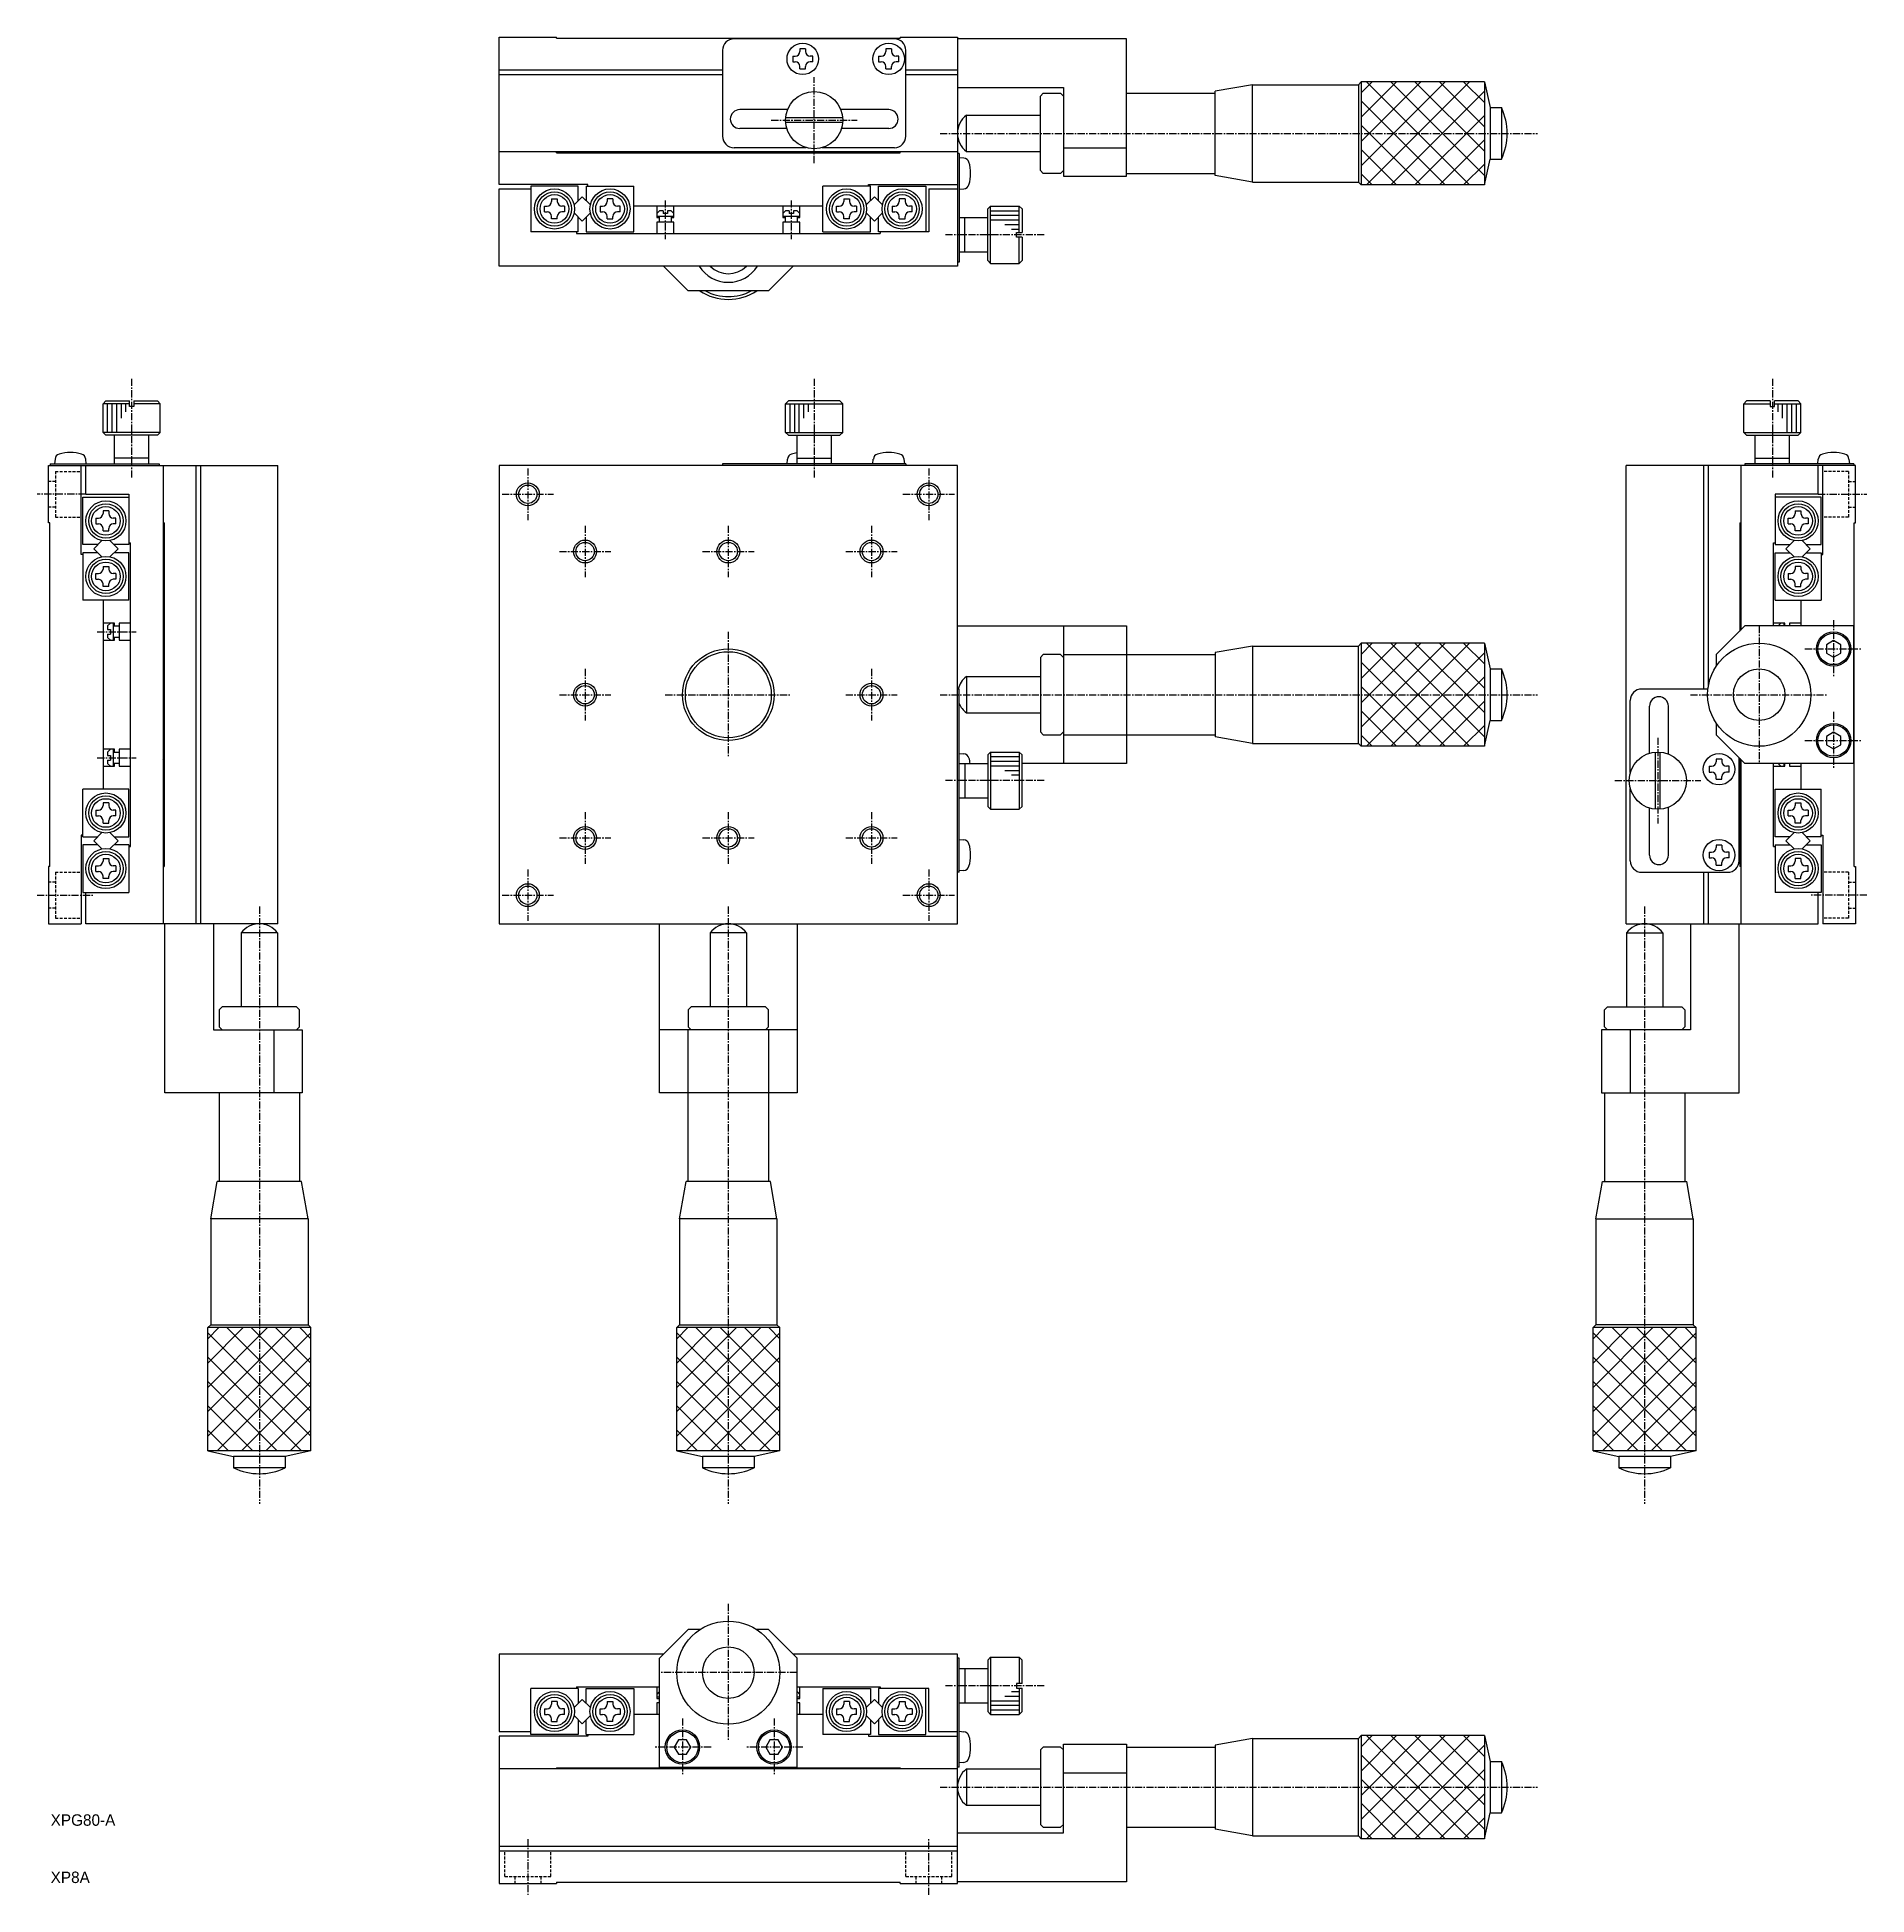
# Model space of a CAD drawing. Extents: x -219 to 100, y -52 to 272.
import ezdxf

# ---------------------------------------------------------------- set-up
doc = ezdxf.new("R2010")
doc.units = 0
doc.linetypes.add('CENTER', pattern=[2, 1.25, -0.25, 0.25, -0.25])
doc.linetypes.add('DASHED', pattern=[0.75, 0.5, -0.25])
doc.layers.get('0').update_dxf_attribs({"linetype": 'CONTINUOUS'})
doc.layers.add('CENTER', color=1, linetype='CENTER')

msp = doc.modelspace()

# ---------------------------------------------------------------- texts
at = {"color": 7, "linetype": 'CONTINUOUS'}
for s, p in [('XPG80-A', (-216.83, -40.28)), ('XP8A', (-216.83, -50.28))]:
    msp.add_text(s, height=2, dxfattribs=at).set_placement(p)

# ---------------------------------------------------------------- linework, layer by layer
at = {"color": 7, "linetype": 'CONTINUOUS'}
for p, q in [((-138.52, 246.3), (-138.52, 272)), ((-138.52, 272), (-128.52, 272)), ((-128.52, 271.8), (-128.52, 272)), ((-128.52, 271.8), (-68.52, 271.8)), ((-99.52, 269.7), (-99.52, 254.7)), ((-69.52, 271.7), (-97.52, 271.7)), ((-85.02, 269.95), (-86.02, 269.95)), ((-86.02, 269.95), (-86.02, 269.5)), ((-85.02, 269.95), (-85.02, 269.5)), ((-70.02, 269.95), (-71.02, 269.95)), ((-71.02, 269.95), (-71.02, 269.5)), ((-70.02, 269.95), (-70.02, 269.5)), ((-68.52, 272), (-58.52, 272)), ((-68.52, 272), (-68.52, 271.8)), ((-67.52, 254.7), (-67.52, 269.7)), ((-58.52, 272), (-58.52, 232)), ((-29.02, 271.7), (-58.52, 271.7)), ((-29.02, 247.7), (-29.02, 271.7)), ((-138.52, 266.3), (-99.52, 266.3)), ((-87.27, 268.7), (-87.27, 267.7)), ((-87.27, 268.7), (-86.82, 268.7)), ((-87.27, 267.7), (-86.82, 267.7)), ((-86.02, 266.45), (-86.02, 266.9)), ((-86.02, 266.45), (-85.02, 266.45)), ((-85.02, 266.45), (-85.02, 266.9)), ((-83.77, 268.7), (-84.22, 268.7)), ((-83.77, 267.7), (-84.22, 267.7)), ((-83.77, 267.7), (-83.77, 268.7)), ((-72.27, 268.7), (-72.27, 267.7)), ((-72.27, 268.7), (-71.82, 268.7)), ((-72.27, 267.7), (-71.82, 267.7)), ((-71.02, 266.45), (-71.02, 266.9)), ((-71.02, 266.45), (-70.02, 266.45)), ((-70.02, 266.45), (-70.02, 266.9)), ((-68.77, 268.7), (-69.22, 268.7)), ((-68.77, 267.7), (-69.22, 267.7)), ((-68.77, 267.7), (-68.77, 268.7)), ((-67.52, 266.3), (-58.52, 266.3)), ((-138.52, 265.5), (-99.52, 265.5)), ((-67.52, 265.5), (-58.52, 265.5)), ((-58.52, 263.2), (-40.02, 263.2)), ((-40.02, 263.2), (-40.02, 247.7)), ((-7.02, 263.7), (-13.52, 262.55)), ((-7.02, 263.7), (11.48, 263.7)), ((-7.02, 246.7), (-7.02, 263.7)), ((11.48, 263.69), (11.98, 264.19)), ((11.48, 263.7), (11.48, 246.7)), ((11.98, 264.19), (11.98, 246.19)), ((33.48, 264.19), (11.98, 264.19)), ((33.48, 264.19), (33.48, 246.19)), ((33.48, 264.19), (34.48, 259.69)), ((-44.02, 261.7), (-43.52, 262.2)), ((-44.02, 248.7), (-44.02, 261.7)), ((-43.52, 262.2), (-40.52, 262.2)), ((-40.02, 261.7), (-40.52, 262.2)), ((-29.02, 262.2), (-13.52, 262.2)), ((-13.52, 247.84), (-13.52, 262.55)), ((34.48, 259.69), (34.48, 250.69)), ((34.48, 259.69), (36.48, 259.69)), ((36.48, 259.69), (36.48, 250.69)), ((-88.17, 259.35), (-96.52, 259.35)), ((-78.54, 257.9), (-88.51, 257.9)), ((-78.54, 257.1), (-88.51, 257.1)), ((-70.52, 259.35), (-78.88, 259.35)), ((-56.96, 252.02), (-56.96, 258.37)), ((-56.96, 258.37), (-44.02, 258.37)), ((-88.31, 256.05), (-96.52, 256.05)), ((-70.52, 256.05), (-78.74, 256.05)), ((-58.52, 252), (-138.52, 252)), ((-128.52, 251.8), (-128.52, 252)), ((-128.52, 251.8), (-68.52, 251.8)), ((-84.92, 252.7), (-97.52, 252.7)), ((-69.52, 252.7), (-82.12, 252.7)), ((-68.52, 251.8), (-68.52, 252)), ((-58.22, 251.7), (-58.52, 251.7)), ((-58.22, 251.7), (-58.22, 232.7)), ((-57.37, 250.87), (-58.22, 250.95)), ((-56.96, 252.02), (-44.02, 252.02)), ((-40.02, 252.7), (-29.02, 252.7)), ((33.48, 246.19), (34.48, 250.69)), ((34.48, 250.69), (36.48, 250.69)), ((-43.52, 248.2), (-44.02, 248.7)), ((-40.52, 248.2), (-43.52, 248.2)), ((-40.52, 248.2), (-40.02, 248.7)), ((-40.02, 247.7), (-29.02, 247.7)), ((-29.02, 248.2), (-13.52, 248.2)), ((-7.02, 246.7), (-13.52, 247.84)), ((-7.02, 246.7), (11.48, 246.7)), ((11.48, 246.69), (11.98, 246.19)), ((-123.02, 246.3), (-138.52, 246.3)), ((-138.52, 245.5), (-133.02, 245.5)), ((-138.52, 232), (-138.52, 245.5)), ((-124.72, 246), (-133.02, 246)), ((-133.02, 246), (-133.02, 238)), ((-129.37, 243.75), (-128.37, 243.75)), ((-129.37, 243.75), (-129.37, 243.3)), ((-128.37, 243.75), (-128.37, 243.3)), ((-124.02, 244.12), (-125.44, 242.7)), ((-124.72, 243.42), (-124.72, 246)), ((-122.6, 242.7), (-124.02, 244.12)), ((-123.32, 246), (-123.32, 243.42)), ((-123.32, 246), (-115.02, 246)), ((-123.02, 246), (-123.02, 246.3)), ((-118.67, 243.75), (-119.67, 243.75)), ((-119.67, 243.75), (-119.67, 243.3)), ((-118.67, 243.75), (-118.67, 243.3)), ((-115.02, 238), (-115.02, 246)), ((-73.72, 246), (-82.02, 246)), ((-82.02, 238), (-82.02, 246)), ((-78.37, 243.75), (-77.37, 243.75)), ((-78.37, 243.75), (-78.37, 243.3)), ((-77.37, 243.75), (-77.37, 243.3)), ((-74.44, 242.7), (-73.02, 244.12)), ((-74.02, 246.3), (-58.52, 246.3)), ((-74.02, 246), (-74.02, 246.3)), ((-73.72, 243.42), (-73.72, 246)), ((-73.02, 244.12), (-71.6, 242.7)), ((-72.32, 243.42), (-72.32, 246)), ((-72.32, 246), (-64.02, 246)), ((-67.67, 243.75), (-68.67, 243.75)), ((-68.67, 243.75), (-68.67, 243.3)), ((-67.67, 243.75), (-67.67, 243.3)), ((-64.02, 246), (-64.02, 238)), ((-63.52, 245.5), (-63.52, 238)), ((-63.52, 245.5), (-58.52, 245.5)), ((-58.22, 245.45), (-57.37, 245.52)), ((33.48, 246.19), (11.98, 246.19)), ((-130.62, 241.5), (-130.62, 242.5)), ((-130.62, 242.5), (-130.17, 242.5)), ((-130.62, 241.5), (-130.17, 241.5)), ((-129.37, 240.25), (-129.37, 240.7)), ((-128.37, 240.25), (-129.37, 240.25)), ((-128.37, 240.25), (-128.37, 240.7)), ((-127.12, 242.5), (-127.57, 242.5)), ((-127.12, 241.5), (-127.57, 241.5)), ((-127.12, 242.5), (-127.12, 241.5)), ((-125.44, 241.3), (-124.02, 239.88)), ((-124.72, 238), (-124.72, 240.58)), ((-124.02, 239.88), (-122.6, 241.3)), ((-123.32, 240.58), (-123.32, 238)), ((-120.92, 242.5), (-120.92, 241.5)), ((-120.92, 242.5), (-120.47, 242.5)), ((-120.92, 241.5), (-120.47, 241.5)), ((-119.67, 240.25), (-119.67, 240.7)), ((-119.67, 240.25), (-118.67, 240.25)), ((-118.67, 240.25), (-118.67, 240.7)), ((-117.42, 242.5), (-117.87, 242.5)), ((-117.42, 241.5), (-117.87, 241.5)), ((-117.42, 241.5), (-117.42, 242.5)), ((-82.02, 242.5), (-115.02, 242.5)), ((-111.02, 242.5), (-111.02, 240.5)), ((-110.52, 241.7), (-111.02, 241.2)), ((-108.02, 240.7), (-111.02, 240.7)), ((-111.02, 240.5), (-110.52, 240.5)), ((-109.92, 241.7), (-110.52, 241.7)), ((-110.52, 239.7), (-110.52, 240.7)), ((-109.92, 241.7), (-109.92, 241.2)), ((-109.12, 241.2), (-109.92, 241.2)), ((-108.52, 241.7), (-109.12, 241.7)), ((-109.12, 241.7), (-109.12, 241.2)), ((-108.52, 241.7), (-108.02, 241.2)), ((-108.52, 240.7), (-108.52, 239.7)), ((-108.52, 240.5), (-108.02, 240.5)), ((-108.02, 240.5), (-108.02, 242.5)), ((-89.02, 242.5), (-89.02, 240.5)), ((-88.52, 241.7), (-89.02, 241.2)), ((-86.02, 240.7), (-89.02, 240.7)), ((-89.02, 240.5), (-88.52, 240.5)), ((-87.92, 241.7), (-88.52, 241.7)), ((-88.52, 239.7), (-88.52, 240.7)), ((-87.92, 241.7), (-87.92, 241.2)), ((-87.12, 241.2), (-87.92, 241.2)), ((-86.52, 241.7), (-87.12, 241.7)), ((-87.12, 241.7), (-87.12, 241.2)), ((-86.52, 241.7), (-86.02, 241.2)), ((-86.52, 240.7), (-86.52, 239.7)), ((-86.52, 240.5), (-86.02, 240.5)), ((-86.02, 240.5), (-86.02, 242.5)), ((-79.62, 241.5), (-79.62, 242.5)), ((-79.62, 242.5), (-79.17, 242.5)), ((-79.62, 241.5), (-79.17, 241.5)), ((-78.37, 240.25), (-78.37, 240.7)), ((-77.37, 240.25), (-78.37, 240.25)), ((-77.37, 240.25), (-77.37, 240.7)), ((-76.12, 242.5), (-76.57, 242.5)), ((-76.12, 241.5), (-76.57, 241.5)), ((-76.12, 242.5), (-76.12, 241.5)), ((-73.02, 239.88), (-74.44, 241.3)), ((-73.72, 238), (-73.72, 240.58)), ((-71.6, 241.3), (-73.02, 239.88)), ((-72.32, 238), (-72.32, 240.58)), ((-69.92, 242.5), (-69.92, 241.5)), ((-69.92, 242.5), (-69.47, 242.5)), ((-69.92, 241.5), (-69.47, 241.5)), ((-68.67, 240.25), (-68.67, 240.7)), ((-68.67, 240.25), (-67.67, 240.25)), ((-67.67, 240.25), (-67.67, 240.7)), ((-66.42, 242.5), (-66.87, 242.5)), ((-66.42, 241.5), (-66.87, 241.5)), ((-66.42, 241.5), (-66.42, 242.5)), ((-58.22, 240.5), (-53.22, 240.5)), ((-57.22, 234.5), (-57.22, 240.5)), ((-53.22, 242), (-52.72, 242.5)), ((-53.22, 233), (-53.22, 242)), ((-52.72, 232.5), (-52.72, 242.5)), ((-52.72, 242.5), (-47.72, 242.5)), ((-47.72, 237.9), (-47.72, 242.5)), ((-47.72, 242.5), (-47.22, 242)), ((-47.22, 242), (-47.22, 237.9)), ((-124.72, 238), (-133.02, 238)), ((-125.02, 238), (-125.02, 237.7)), ((-125.02, 237.7), (-72.02, 237.7)), ((-123.32, 238), (-115.02, 238)), ((-111.02, 239.7), (-111.02, 237.7)), ((-108.02, 239.7), (-111.02, 239.7)), ((-108.02, 237.7), (-108.02, 239.7)), ((-89.02, 239.7), (-89.02, 237.7)), ((-86.02, 239.7), (-89.02, 239.7)), ((-86.02, 237.7), (-86.02, 239.7)), ((-82.02, 238), (-73.72, 238)), ((-63.52, 238), (-72.32, 238)), ((-72.02, 238), (-72.02, 237.7)), ((-48.22, 237.9), (-47.22, 237.9)), ((-48.22, 237.1), (-48.22, 237.9)), ((-47.22, 237.1), (-48.22, 237.1)), ((-47.72, 232.5), (-47.72, 237.1)), ((-47.22, 237.1), (-47.22, 233)), ((-58.22, 234.5), (-53.22, 234.5)), ((-58.52, 232), (-138.52, 232)), ((-105.52, 227.7), (-109.82, 232)), ((-87.22, 232), (-91.52, 227.7)), ((-58.22, 232.7), (-58.52, 232.7)), ((-52.72, 232.5), (-53.22, 233)), ((-52.72, 232.5), (-47.72, 232.5)), ((-47.22, 233), (-47.72, 232.5)), ((-91.52, 227.7), (-105.52, 227.7)), ((-207.69, 207.99), (-207.19, 208.49)), ((-203.09, 207.99), (-207.69, 207.99)), ((-207.69, 202.99), (-207.69, 207.99)), ((-207.19, 208.49), (-203.09, 208.49)), ((-203.09, 207.49), (-203.09, 208.49)), ((-202.29, 208.49), (-202.29, 207.49)), ((-202.29, 208.49), (-198.19, 208.49)), ((-197.69, 207.99), (-202.29, 207.99)), ((-198.19, 208.49), (-197.69, 207.99)), ((-197.69, 202.99), (-197.69, 207.99)), ((-88.02, 208.49), (-88.52, 207.99)), ((-88.52, 207.99), (-78.52, 207.99)), ((-88.52, 202.99), (-88.52, 207.99)), ((-79.02, 208.49), (-88.02, 208.49)), ((-78.52, 207.99), (-79.02, 208.49)), ((-78.52, 202.99), (-78.52, 207.99)), ((79.26, 208.49), (78.76, 207.99)), ((78.76, 207.99), (83.36, 207.99)), ((78.76, 202.99), (78.76, 207.99)), ((83.36, 208.49), (79.26, 208.49)), ((83.36, 208.49), (83.36, 207.49)), ((84.16, 207.49), (84.16, 208.49)), ((88.26, 208.49), (84.16, 208.49)), ((84.16, 207.99), (88.76, 207.99)), ((88.76, 207.99), (88.26, 208.49)), ((88.76, 202.99), (88.76, 207.99)), ((-202.29, 207.49), (-203.09, 207.49)), ((83.36, 207.49), (84.16, 207.49)), ((-197.69, 202.99), (-207.69, 202.99)), ((-207.19, 202.49), (-207.69, 202.99)), ((-198.19, 202.49), (-207.19, 202.49)), ((-205.69, 197.49), (-205.69, 202.49)), ((-199.69, 197.49), (-199.69, 202.49)), ((-197.69, 202.99), (-198.19, 202.49)), ((-88.52, 202.99), (-78.52, 202.99)), ((-88.52, 202.99), (-88.02, 202.49)), ((-88.02, 202.49), (-79.02, 202.49)), ((-86.52, 197.49), (-86.52, 202.49)), ((-80.52, 197.49), (-80.52, 202.49)), ((-79.02, 202.49), (-78.52, 202.99)), ((78.76, 202.99), (88.76, 202.99)), ((78.76, 202.99), (79.26, 202.49)), ((79.26, 202.49), (88.26, 202.49)), ((80.76, 197.49), (80.76, 202.49)), ((86.76, 197.49), (86.76, 202.49)), ((88.26, 202.49), (88.76, 202.99)), ((-216.06, 198.33), (-216.14, 197.49)), ((-210.64, 197.49), (-210.71, 198.33)), ((-199.69, 198.49), (-205.69, 198.49)), ((-88.27, 197.49), (-88.2, 198.33)), ((-86.52, 198.49), (-80.52, 198.49)), ((-73.27, 197.49), (-73.2, 198.33)), ((-67.85, 198.33), (-67.77, 197.49)), ((80.76, 198.49), (86.76, 198.49)), ((91.71, 197.49), (91.78, 198.33)), ((97.13, 198.33), (97.21, 197.49)), ((-217.19, 197.19), (-177.19, 197.19)), ((-217.19, 187.19), (-217.19, 197.19)), ((-216.89, 197.49), (-216.89, 197.19)), ((-216.89, 197.49), (-197.89, 197.49)), ((-211.49, 181.69), (-211.49, 197.19)), ((-210.69, 192.19), (-210.69, 197.19)), ((-197.89, 197.49), (-197.89, 197.19)), ((-197.19, 197.19), (-197.19, 117.19)), ((-191.49, 197.19), (-191.49, 117.19)), ((-190.69, 197.19), (-190.69, 117.19)), ((-177.19, 117.19), (-177.19, 197.19)), ((-58.52, 197.19), (-138.52, 197.19)), ((-138.52, 197.19), (-138.52, 117.19)), ((-67.52, 197.49), (-99.52, 197.49)), ((-99.52, 197.49), (-99.52, 197.19)), ((-67.52, 197.49), (-67.52, 197.19)), ((-58.52, 117.19), (-58.52, 197.19)), ((58.26, 117.19), (58.26, 197.19)), ((98.26, 197.19), (58.26, 197.19)), ((71.76, 197.19), (71.76, 158.19)), ((72.56, 197.19), (72.56, 158.52)), ((78.26, 197.19), (78.26, 168.49)), ((78.96, 197.49), (78.96, 197.19)), ((97.96, 197.49), (78.96, 197.49)), ((91.76, 192.19), (91.76, 197.19)), ((92.56, 181.69), (92.56, 197.19)), ((97.96, 197.49), (97.96, 197.19)), ((98.26, 187.19), (98.26, 197.19)), ((-211.19, 183.39), (-211.19, 191.69)), ((-211.19, 191.69), (-203.19, 191.69)), ((-210.69, 192.19), (-203.19, 192.19)), ((-203.19, 192.19), (-203.19, 183.39)), ((91.76, 192.19), (84.26, 192.19)), ((84.26, 192.19), (84.26, 183.39)), ((92.26, 191.69), (84.26, 191.69)), ((92.26, 183.39), (92.26, 191.69)), ((-206.69, 189.29), (-207.69, 189.29)), ((-207.69, 189.29), (-207.69, 188.84)), ((-206.69, 189.29), (-206.69, 188.84)), ((87.76, 189.29), (88.76, 189.29)), ((87.76, 189.29), (87.76, 188.84)), ((88.76, 189.29), (88.76, 188.84)), ((-216.99, 187.19), (-217.19, 187.19)), ((-216.99, 127.19), (-216.99, 187.19)), ((-208.94, 188.04), (-208.94, 187.04)), ((-208.94, 188.04), (-208.49, 188.04)), ((-208.94, 187.04), (-208.49, 187.04)), ((-207.69, 185.79), (-207.69, 186.24)), ((-207.69, 185.79), (-206.69, 185.79)), ((-206.69, 185.79), (-206.69, 186.24)), ((-205.44, 188.04), (-205.89, 188.04)), ((-205.44, 187.04), (-205.89, 187.04)), ((-205.44, 187.04), (-205.44, 188.04)), ((-196.99, 187.19), (-197.19, 187.19)), ((-196.99, 187.19), (-196.99, 127.19)), ((78.06, 187.19), (78.06, 168.29)), ((78.06, 187.19), (78.26, 187.19)), ((86.51, 187.04), (86.51, 188.04)), ((86.51, 188.04), (86.96, 188.04)), ((86.51, 187.04), (86.96, 187.04)), ((87.76, 185.79), (87.76, 186.24)), ((88.76, 185.79), (87.76, 185.79)), ((88.76, 185.79), (88.76, 186.24)), ((90.01, 188.04), (89.56, 188.04)), ((90.01, 187.04), (89.56, 187.04)), ((90.01, 188.04), (90.01, 187.04)), ((98.06, 187.19), (98.26, 187.19)), ((98.06, 127.19), (98.06, 187.19)), ((-211.19, 181.69), (-211.49, 181.69)), ((-208.61, 183.39), (-211.19, 183.39)), ((-208.61, 181.99), (-211.19, 181.99)), ((-211.19, 181.99), (-211.19, 173.69)), ((-209.31, 182.69), (-207.89, 184.11)), ((-207.89, 181.26), (-209.31, 182.69)), ((-206.49, 184.11), (-205.07, 182.69)), ((-205.07, 182.69), (-206.49, 181.26)), ((-203.19, 183.39), (-205.77, 183.39)), ((-203.19, 181.99), (-205.77, 181.99)), ((-203.19, 183.69), (-202.89, 183.69)), ((-203.19, 173.69), (-203.19, 181.99)), ((-202.89, 130.69), (-202.89, 183.69)), ((83.96, 183.69), (84.26, 183.69)), ((83.96, 169.19), (83.96, 183.69)), ((84.26, 183.39), (86.84, 183.39)), ((84.26, 181.99), (86.84, 181.99)), ((84.26, 173.69), (84.26, 181.99)), ((87.56, 184.11), (86.14, 182.69)), ((86.14, 182.69), (87.56, 181.26)), ((90.38, 182.69), (88.96, 184.11)), ((88.96, 181.26), (90.38, 182.69)), ((89.68, 183.39), (92.26, 183.39)), ((89.68, 181.99), (92.26, 181.99)), ((92.26, 181.99), (92.26, 173.69)), ((92.26, 181.69), (92.56, 181.69)), ((-207.69, 179.59), (-206.69, 179.59)), ((-207.69, 179.59), (-207.69, 179.14)), ((-206.69, 179.59), (-206.69, 179.14)), ((88.76, 179.59), (87.76, 179.59)), ((87.76, 179.59), (87.76, 179.14)), ((88.76, 179.59), (88.76, 179.14)), ((-208.94, 177.34), (-208.94, 178.34)), ((-208.94, 178.34), (-208.49, 178.34)), ((-208.94, 177.34), (-208.49, 177.34)), ((-207.69, 176.09), (-207.69, 176.54)), ((-206.69, 176.09), (-207.69, 176.09)), ((-206.69, 176.09), (-206.69, 176.54)), ((-205.44, 178.34), (-205.89, 178.34)), ((-205.44, 177.34), (-205.89, 177.34)), ((-205.44, 178.34), (-205.44, 177.34)), ((86.51, 178.34), (86.51, 177.34)), ((86.51, 178.34), (86.96, 178.34)), ((86.51, 177.34), (86.96, 177.34)), ((87.76, 176.09), (87.76, 176.54)), ((87.76, 176.09), (88.76, 176.09)), ((88.76, 176.09), (88.76, 176.54)), ((90.01, 178.34), (89.56, 178.34)), ((90.01, 177.34), (89.56, 177.34)), ((90.01, 177.34), (90.01, 178.34)), ((-203.19, 173.69), (-211.19, 173.69)), ((-207.69, 173.69), (-207.69, 140.69)), ((84.26, 173.69), (92.26, 173.69)), ((88.76, 173.69), (88.76, 169.19)), ((-205.69, 169.69), (-207.69, 169.69)), ((-206.89, 169.19), (-206.39, 169.69)), ((-206.89, 169.19), (-206.89, 168.59)), ((-205.89, 169.69), (-205.89, 166.69)), ((-205.89, 169.19), (-204.89, 169.19)), ((-205.69, 169.19), (-205.69, 169.69)), ((-202.89, 169.69), (-204.89, 169.69)), ((-204.89, 169.69), (-204.89, 166.69)), ((-58.52, 169.19), (-29.02, 169.19)), ((-40.02, 169.19), (-40.02, 145.19)), ((-29.02, 169.19), (-29.02, 145.19)), ((78.96, 169.19), (73.96, 164.19)), ((97.96, 169.19), (78.96, 169.19)), ((85.96, 169.69), (83.96, 169.69)), ((84.76, 169.19), (85.26, 169.69)), ((85.76, 169.69), (85.76, 169.19)), ((85.96, 169.19), (85.96, 169.69)), ((88.76, 169.69), (86.76, 169.69)), ((86.76, 169.69), (86.76, 169.19)), ((97.96, 145.19), (97.96, 169.19)), ((-207.69, 166.69), (-205.69, 166.69)), ((-206.89, 168.59), (-206.39, 168.59)), ((-206.89, 167.79), (-206.89, 167.19)), ((-206.89, 167.79), (-206.39, 167.79)), ((-206.89, 167.19), (-206.39, 166.69)), ((-206.39, 168.59), (-206.39, 167.79)), ((-204.89, 167.19), (-205.89, 167.19)), ((-205.69, 166.69), (-205.69, 167.19)), ((-204.89, 166.69), (-202.89, 166.69)), ((-197.19, 168.49), (-196.99, 168.29)), ((-7.02, 165.69), (-13.52, 164.54)), ((-7.02, 165.69), (11.48, 165.69)), ((-7.02, 165.69), (-7.02, 148.69)), ((11.48, 165.69), (11.98, 166.19)), ((11.48, 148.69), (11.48, 165.69)), ((11.98, 166.19), (11.98, 148.19)), ((33.48, 166.19), (11.98, 166.19)), ((33.48, 166.19), (33.48, 148.19)), ((33.48, 166.19), (34.48, 161.69)), ((94.46, 166.63), (93.21, 165.91)), ((93.21, 165.91), (93.21, 164.46)), ((95.71, 165.91), (94.46, 166.63)), ((95.71, 164.46), (95.71, 165.91)), ((-43.52, 164.19), (-44.02, 163.69)), ((-44.02, 163.69), (-44.02, 150.69)), ((-40.52, 164.19), (-43.52, 164.19)), ((-40.52, 164.19), (-40.02, 163.69)), ((-40.02, 164.19), (-13.52, 164.19)), ((-13.52, 164.54), (-13.52, 149.83)), ((73.96, 164.19), (73.96, 162.16)), ((93.21, 164.46), (94.46, 163.74)), ((94.46, 163.74), (95.71, 164.46)), ((-56.96, 160.36), (-56.96, 154.01)), ((-56.96, 160.36), (-44.02, 160.36)), ((34.48, 161.69), (34.48, 152.69)), ((34.48, 161.69), (36.48, 161.69)), ((36.48, 161.69), (36.48, 152.69)), ((-58.22, 158.19), (-58.52, 158.19)), ((-58.22, 126.19), (-58.22, 158.19)), ((58.96, 143.59), (58.96, 156.19)), ((72.51, 158.19), (60.96, 158.19)), ((-56.96, 154.01), (-44.02, 154.01)), ((33.48, 148.19), (34.48, 152.69)), ((34.48, 152.69), (36.48, 152.69)), ((62.31, 146.97), (62.31, 155.19)), ((65.61, 146.83), (65.61, 155.19)), ((-44.02, 150.69), (-43.52, 150.19)), ((-43.52, 150.19), (-40.52, 150.19)), ((-40.02, 150.69), (-40.52, 150.19)), ((-40.02, 150.19), (-13.52, 150.19)), ((-7.02, 148.69), (-13.52, 149.83)), ((73.96, 152.21), (73.96, 150.19)), ((73.96, 150.19), (78.96, 145.19)), ((94.46, 150.63), (93.21, 149.91)), ((93.21, 149.91), (93.21, 148.46)), ((95.71, 149.91), (94.46, 150.63)), ((95.71, 148.46), (95.71, 149.91)), ((-205.69, 147.69), (-207.69, 147.69)), ((-206.89, 147.19), (-206.39, 147.69)), ((-206.89, 147.19), (-206.89, 146.59)), ((-206.89, 146.59), (-206.39, 146.59)), ((-206.39, 146.59), (-206.39, 145.79)), ((-205.89, 147.69), (-205.89, 144.69)), ((-205.89, 147.19), (-204.89, 147.19)), ((-205.69, 147.19), (-205.69, 147.69)), ((-202.89, 147.69), (-204.89, 147.69)), ((-204.89, 147.69), (-204.89, 144.69)), ((-197.19, 145.89), (-196.99, 146.09)), ((-58.22, 146.94), (-57.37, 146.86)), ((-52.72, 147.19), (-53.22, 146.69)), ((-53.22, 146.69), (-53.22, 137.69)), ((-52.72, 147.19), (-52.72, 137.19)), ((-52.72, 147.19), (-47.72, 147.19)), ((-47.72, 147.19), (-47.72, 137.19)), ((-47.22, 146.69), (-47.72, 147.19)), ((-47.22, 137.69), (-47.22, 146.69)), ((-7.02, 148.69), (11.48, 148.69)), ((11.48, 148.69), (11.98, 148.19)), ((33.48, 148.19), (11.98, 148.19)), ((63.36, 137.2), (63.36, 147.17)), ((64.16, 137.2), (64.16, 147.17)), ((77.96, 128.19), (77.96, 146.19)), ((78.06, 146.09), (78.06, 127.19)), ((93.21, 148.46), (94.46, 147.74)), ((94.46, 147.74), (95.71, 148.46)), ((-207.69, 144.69), (-205.69, 144.69)), ((-206.89, 145.79), (-206.89, 145.19)), ((-206.89, 145.79), (-206.39, 145.79)), ((-206.89, 145.19), (-206.39, 144.69)), ((-204.89, 145.19), (-205.89, 145.19)), ((-205.69, 144.69), (-205.69, 145.19)), ((-204.89, 144.69), (-202.89, 144.69)), ((-58.22, 145.19), (-53.22, 145.19)), ((-57.22, 145.19), (-57.22, 139.19)), ((-29.02, 145.19), (-47.22, 145.19)), ((72.71, 144.69), (72.71, 143.69)), ((72.71, 144.69), (73.16, 144.69)), ((72.71, 143.69), (73.16, 143.69)), ((74.96, 145.94), (73.96, 145.94)), ((73.96, 145.94), (73.96, 145.49)), ((73.96, 142.44), (73.96, 142.89)), ((74.96, 145.94), (74.96, 145.49)), ((74.96, 142.44), (74.96, 142.89)), ((76.21, 144.69), (75.76, 144.69)), ((76.21, 143.69), (75.76, 143.69)), ((76.21, 143.69), (76.21, 144.69)), ((78.26, 145.89), (78.26, 117.19)), ((97.96, 145.19), (78.96, 145.19)), ((83.96, 130.69), (83.96, 145.19)), ((83.96, 144.69), (85.96, 144.69)), ((84.76, 145.19), (85.26, 144.69)), ((85.76, 145.19), (85.76, 144.69)), ((85.96, 144.69), (85.96, 145.19)), ((86.76, 145.19), (86.76, 144.69)), ((86.76, 144.69), (88.76, 144.69)), ((88.76, 145.19), (88.76, 140.69)), ((-211.19, 132.39), (-211.19, 140.69)), ((-203.19, 140.69), (-211.19, 140.69)), ((-203.19, 132.39), (-203.19, 140.69)), ((58.96, 128.19), (58.96, 140.79)), ((73.96, 142.44), (74.96, 142.44)), ((84.26, 132.39), (84.26, 140.69)), ((84.26, 140.69), (92.26, 140.69)), ((92.26, 132.39), (92.26, 140.69)), ((-208.94, 137.04), (-208.94, 136.04)), ((-208.94, 137.04), (-208.49, 137.04)), ((-206.69, 138.29), (-207.69, 138.29)), ((-207.69, 138.29), (-207.69, 137.84)), ((-206.69, 138.29), (-206.69, 137.84)), ((-205.44, 137.04), (-205.89, 137.04)), ((-205.44, 136.04), (-205.44, 137.04)), ((-58.22, 139.19), (-53.22, 139.19)), ((-53.22, 137.69), (-52.72, 137.19)), ((-52.72, 137.19), (-47.72, 137.19)), ((-47.72, 137.19), (-47.22, 137.69)), ((62.31, 129.19), (62.31, 137.4)), ((65.61, 129.19), (65.61, 137.54)), ((86.51, 136.04), (86.51, 137.04)), ((86.51, 137.04), (86.96, 137.04)), ((87.76, 138.29), (88.76, 138.29)), ((87.76, 138.29), (87.76, 137.84)), ((88.76, 138.29), (88.76, 137.84)), ((90.01, 137.04), (89.56, 137.04)), ((90.01, 137.04), (90.01, 136.04)), ((-207.89, 133.11), (-209.31, 131.69)), ((-208.94, 136.04), (-208.49, 136.04)), ((-207.69, 134.79), (-207.69, 135.24)), ((-207.69, 134.79), (-206.69, 134.79)), ((-206.69, 134.79), (-206.69, 135.24)), ((-205.07, 131.69), (-206.49, 133.11)), ((-205.44, 136.04), (-205.89, 136.04)), ((86.14, 131.69), (87.56, 133.11)), ((86.51, 136.04), (86.96, 136.04)), ((87.76, 134.79), (87.76, 135.24)), ((88.76, 134.79), (87.76, 134.79)), ((88.76, 134.79), (88.76, 135.24)), ((88.96, 133.11), (90.38, 131.69)), ((90.01, 136.04), (89.56, 136.04)), ((-211.19, 132.69), (-211.49, 132.69)), ((-211.49, 132.69), (-211.49, 117.19)), ((-211.19, 132.39), (-208.61, 132.39)), ((-208.61, 130.99), (-211.19, 130.99)), ((-211.19, 130.99), (-211.19, 122.69)), ((-209.31, 131.69), (-207.89, 130.26)), ((-206.49, 130.26), (-205.07, 131.69)), ((-205.77, 132.39), (-203.19, 132.39)), ((-203.19, 130.99), (-205.77, 130.99)), ((-203.19, 130.99), (-203.19, 122.69)), ((-203.19, 130.69), (-202.89, 130.69)), ((-58.22, 131.94), (-57.37, 131.86)), ((74.96, 130.94), (73.96, 130.94)), ((73.96, 130.94), (73.96, 130.49)), ((74.96, 130.94), (74.96, 130.49)), ((83.96, 130.69), (84.26, 130.69)), ((86.84, 132.39), (84.26, 132.39)), ((84.26, 130.99), (86.84, 130.99)), ((84.26, 130.99), (84.26, 122.69)), ((87.56, 130.26), (86.14, 131.69)), ((90.38, 131.69), (88.96, 130.26)), ((92.26, 132.39), (89.68, 132.39)), ((89.68, 130.99), (92.26, 130.99)), ((92.26, 132.69), (92.56, 132.69)), ((92.26, 130.99), (92.26, 122.69)), ((92.56, 132.69), (92.56, 117.19)), ((-217.19, 127.19), (-217.19, 117.19)), ((-216.99, 127.19), (-217.19, 127.19)), ((-208.94, 126.34), (-208.94, 127.34)), ((-208.94, 127.34), (-208.49, 127.34)), ((-207.69, 128.59), (-206.69, 128.59)), ((-207.69, 128.59), (-207.69, 128.14)), ((-206.69, 128.59), (-206.69, 128.14)), ((-205.44, 127.34), (-205.89, 127.34)), ((-205.44, 127.34), (-205.44, 126.34)), ((-197.19, 127.19), (-196.99, 127.19)), ((-57.37, 126.51), (-58.22, 126.44)), ((72.71, 129.69), (72.71, 128.69)), ((72.71, 129.69), (73.16, 129.69)), ((72.71, 128.69), (73.16, 128.69)), ((73.96, 127.44), (73.96, 127.89)), ((73.96, 127.44), (74.96, 127.44)), ((74.96, 127.44), (74.96, 127.89)), ((76.21, 129.69), (75.76, 129.69)), ((76.21, 128.69), (75.76, 128.69)), ((76.21, 128.69), (76.21, 129.69)), ((78.26, 127.19), (78.06, 127.19)), ((86.51, 127.34), (86.51, 126.34)), ((86.51, 127.34), (86.96, 127.34)), ((88.76, 128.59), (87.76, 128.59)), ((87.76, 128.59), (87.76, 128.14)), ((88.76, 128.59), (88.76, 128.14)), ((90.01, 127.34), (89.56, 127.34)), ((90.01, 126.34), (90.01, 127.34)), ((98.06, 127.19), (98.26, 127.19)), ((98.26, 127.19), (98.26, 117.19)), ((-208.94, 126.34), (-208.49, 126.34)), ((-207.69, 125.09), (-207.69, 125.54)), ((-206.69, 125.09), (-207.69, 125.09)), ((-206.69, 125.09), (-206.69, 125.54)), ((-205.44, 126.34), (-205.89, 126.34)), ((-58.22, 126.19), (-58.52, 126.19)), ((60.96, 126.19), (75.96, 126.19)), ((71.76, 126.19), (71.76, 117.19)), ((72.56, 126.19), (72.56, 117.19)), ((86.51, 126.34), (86.96, 126.34)), ((87.76, 125.09), (87.76, 125.54)), ((87.76, 125.09), (88.76, 125.09)), ((88.76, 125.09), (88.76, 125.54)), ((90.01, 126.34), (89.56, 126.34)), ((-211.19, 122.69), (-203.19, 122.69)), ((-210.69, 117.19), (-210.69, 122.69)), ((92.26, 122.69), (84.26, 122.69)), ((91.76, 117.19), (91.76, 122.69)), ((-217.19, 117.19), (-211.49, 117.19)), ((-177.19, 117.19), (-210.69, 117.19)), ((-196.89, 87.69), (-196.89, 117.19)), ((-188.39, 117.19), (-188.39, 98.69)), ((-138.52, 117.19), (-58.52, 117.19)), ((-110.52, 87.69), (-110.52, 117.19)), ((-86.52, 117.19), (-86.52, 87.69)), ((58.26, 117.19), (91.76, 117.19)), ((69.46, 117.19), (69.46, 98.69)), ((77.96, 87.69), (77.96, 117.19)), ((98.26, 117.19), (92.56, 117.19)), ((-177.21, 115.62), (-183.56, 115.62)), ((-183.56, 115.62), (-183.56, 102.69)), ((-177.21, 115.62), (-177.21, 102.69)), ((-95.35, 115.62), (-101.7, 115.62)), ((-101.7, 115.62), (-101.7, 102.69)), ((-95.35, 115.62), (-95.35, 102.69)), ((58.28, 115.62), (64.63, 115.62)), ((58.28, 115.62), (58.28, 102.69)), ((64.63, 115.62), (64.63, 102.69)), ((-186.89, 102.69), (-187.39, 102.19)), ((-187.39, 102.19), (-187.39, 99.19)), ((-173.89, 102.69), (-186.89, 102.69)), ((-173.39, 102.19), (-173.89, 102.69)), ((-173.39, 99.19), (-173.39, 102.19)), ((-105.02, 102.69), (-105.52, 102.19)), ((-105.52, 102.19), (-105.52, 99.19)), ((-92.02, 102.69), (-105.02, 102.69)), ((-91.52, 102.19), (-92.02, 102.69)), ((-91.52, 99.19), (-91.52, 102.19)), ((54.46, 102.19), (54.96, 102.69)), ((54.46, 99.19), (54.46, 102.19)), ((54.96, 102.69), (67.96, 102.69)), ((67.96, 102.69), (68.46, 102.19)), ((68.46, 102.19), (68.46, 99.19)), ((-188.39, 98.69), (-172.89, 98.69)), ((-186.89, 98.69), (-187.39, 99.19)), ((-177.89, 98.69), (-177.89, 87.69)), ((-173.39, 99.19), (-173.89, 98.69)), ((-172.89, 98.69), (-172.89, 87.69)), ((-86.52, 98.69), (-110.52, 98.69)), ((-105.02, 98.69), (-105.52, 99.19)), ((-105.52, 72.19), (-105.52, 98.69)), ((-91.52, 99.19), (-92.02, 98.69)), ((-91.52, 98.69), (-91.52, 72.19)), ((69.46, 98.69), (53.96, 98.69)), ((53.96, 98.69), (53.96, 87.69)), ((54.46, 99.19), (54.96, 98.69)), ((58.96, 98.69), (58.96, 87.69)), ((67.96, 98.69), (68.46, 99.19)), ((-172.89, 87.69), (-196.89, 87.69)), ((-187.39, 87.69), (-187.39, 72.19)), ((-173.39, 87.69), (-173.39, 72.19)), ((-86.52, 87.69), (-110.52, 87.69)), ((53.96, 87.69), (77.96, 87.69)), ((54.46, 87.69), (54.46, 72.19)), ((68.46, 87.69), (68.46, 72.19)), ((-188.89, 65.69), (-187.74, 72.19)), ((-173.03, 72.19), (-187.74, 72.19)), ((-171.89, 65.69), (-173.03, 72.19)), ((-107.02, 65.69), (-105.88, 72.19)), ((-91.17, 72.19), (-105.88, 72.19)), ((-90.02, 65.69), (-91.17, 72.19)), ((52.96, 65.69), (54.1, 72.19)), ((54.1, 72.19), (68.81, 72.19)), ((69.96, 65.69), (68.81, 72.19)), ((-188.89, 65.69), (-188.89, 47.19)), ((-171.89, 65.69), (-188.89, 65.69)), ((-171.89, 65.69), (-171.89, 47.19)), ((-107.02, 65.69), (-107.02, 47.19)), ((-90.02, 65.69), (-107.02, 65.69)), ((-90.02, 65.69), (-90.02, 47.19)), ((52.96, 65.69), (52.96, 47.19)), ((52.96, 65.69), (69.96, 65.69)), ((69.96, 65.69), (69.96, 47.19)), ((-188.89, 47.19), (-189.39, 46.69)), ((-171.39, 46.69), (-189.39, 46.69)), ((-189.39, 25.19), (-189.39, 46.69)), ((-188.89, 47.19), (-171.89, 47.19)), ((-171.89, 47.19), (-171.39, 46.69)), ((-171.39, 25.19), (-171.39, 46.69)), ((-107.02, 47.19), (-107.52, 46.69)), ((-89.52, 46.69), (-107.52, 46.69)), ((-107.52, 25.19), (-107.52, 46.69)), ((-107.02, 47.19), (-90.02, 47.19)), ((-90.02, 47.19), (-89.52, 46.69)), ((-89.52, 25.19), (-89.52, 46.69)), ((52.96, 47.19), (52.46, 46.69)), ((70.46, 46.69), (52.46, 46.69)), ((52.46, 25.19), (52.46, 46.69)), ((69.96, 47.19), (52.96, 47.19)), ((69.96, 47.19), (70.46, 46.69)), ((70.46, 25.19), (70.46, 46.69)), ((-171.39, 25.19), (-189.39, 25.19)), ((-189.39, 25.19), (-184.89, 24.19)), ((-175.89, 24.19), (-184.89, 24.19)), ((-184.89, 24.19), (-184.89, 22.19)), ((-171.39, 25.19), (-175.89, 24.19)), ((-175.89, 24.19), (-175.89, 22.19)), ((-89.52, 25.19), (-107.52, 25.19)), ((-107.52, 25.19), (-103.02, 24.19)), ((-94.02, 24.19), (-103.02, 24.19)), ((-103.02, 24.19), (-103.02, 22.19)), ((-89.52, 25.19), (-94.02, 24.19)), ((-94.02, 24.19), (-94.02, 22.19)), ((70.46, 25.19), (52.46, 25.19)), ((52.46, 25.19), (56.96, 24.19)), ((65.96, 24.19), (56.96, 24.19)), ((56.96, 24.19), (56.96, 22.19)), ((70.46, 25.19), (65.96, 24.19)), ((65.96, 24.19), (65.96, 22.19)), ((-175.89, 22.19), (-184.89, 22.19)), ((-94.02, 22.19), (-103.02, 22.19)), ((65.96, 22.19), (56.96, 22.19)), ((-105.52, -6.04), (-110.52, -11.04)), ((-103.5, -6.04), (-105.52, -6.04)), ((-91.52, -6.04), (-93.55, -6.04)), ((-86.52, -11.04), (-91.52, -6.04)), ((-109.82, -10.34), (-138.52, -10.34)), ((-138.52, -10.34), (-138.52, -23.84)), ((-110.52, -30.04), (-110.52, -11.04)), ((-58.52, -10.34), (-87.22, -10.34)), ((-86.52, -30.04), (-86.52, -11.04)), ((-58.52, -50.34), (-58.52, -10.34)), ((-58.22, -11.04), (-58.52, -11.04)), ((-58.22, -30.04), (-58.22, -11.04)), ((-58.22, -12.84), (-53.22, -12.84)), ((-57.22, -12.84), (-57.22, -18.84)), ((-52.72, -10.84), (-53.22, -11.34)), ((-53.22, -11.34), (-53.22, -20.34)), ((-52.72, -10.84), (-52.72, -20.84)), ((-52.72, -10.84), (-47.72, -10.84)), ((-47.72, -10.84), (-47.72, -15.44)), ((-47.22, -11.34), (-47.72, -10.84)), ((-47.22, -15.44), (-47.22, -11.34)), ((-125.02, -16.04), (-125.02, -16.34)), ((-125.02, -16.04), (-110.52, -16.04)), ((-111.02, -16.04), (-111.02, -18.04)), ((-86.52, -16.04), (-72.02, -16.04)), ((-86.02, -18.04), (-86.02, -16.04)), ((-72.02, -16.04), (-72.02, -16.34)), ((-47.22, -15.44), (-48.22, -15.44)), ((-48.22, -15.44), (-48.22, -16.24)), ((-124.72, -16.34), (-133.02, -16.34)), ((-133.02, -24.34), (-133.02, -16.34)), ((-128.37, -18.59), (-129.37, -18.59)), ((-129.37, -18.59), (-129.37, -19.04)), ((-128.37, -18.59), (-128.37, -19.04)), ((-125.44, -19.64), (-124.02, -18.22)), ((-124.72, -16.34), (-124.72, -18.92)), ((-124.02, -18.22), (-122.6, -19.64)), ((-123.32, -18.92), (-123.32, -16.34)), ((-123.32, -16.34), (-115.02, -16.34)), ((-119.67, -18.59), (-118.67, -18.59)), ((-119.67, -18.59), (-119.67, -19.04)), ((-118.67, -18.59), (-118.67, -19.04)), ((-115.02, -16.34), (-115.02, -24.34)), ((-110.52, -16.84), (-111.02, -17.34)), ((-110.52, -17.84), (-111.02, -17.84)), ((-111.02, -18.04), (-110.52, -18.04)), ((-111.02, -18.84), (-111.02, -20.84)), ((-110.52, -18.84), (-111.02, -18.84)), ((-86.52, -16.84), (-86.02, -17.34)), ((-86.02, -17.84), (-86.52, -17.84)), ((-86.52, -18.04), (-86.02, -18.04)), ((-86.02, -18.84), (-86.52, -18.84)), ((-86.02, -20.84), (-86.02, -18.84)), ((-82.02, -16.34), (-73.72, -16.34)), ((-82.02, -16.34), (-82.02, -24.34)), ((-77.37, -18.59), (-78.37, -18.59)), ((-78.37, -18.59), (-78.37, -19.04)), ((-77.37, -18.59), (-77.37, -19.04)), ((-73.02, -18.22), (-74.44, -19.64)), ((-73.72, -16.34), (-73.72, -18.92)), ((-71.6, -19.64), (-73.02, -18.22)), ((-72.32, -16.34), (-72.32, -18.92)), ((-63.52, -16.34), (-72.32, -16.34)), ((-68.67, -18.59), (-67.67, -18.59)), ((-68.67, -18.59), (-68.67, -19.04)), ((-67.67, -18.59), (-67.67, -19.04)), ((-64.02, -24.34), (-64.02, -16.34)), ((-63.52, -23.84), (-63.52, -16.34)), ((-58.22, -18.84), (-53.22, -18.84)), ((-48.22, -16.24), (-47.22, -16.24)), ((-47.72, -16.24), (-47.72, -20.84)), ((-47.22, -20.34), (-47.22, -16.24)), ((-130.62, -19.84), (-130.62, -20.84)), ((-130.62, -19.84), (-130.17, -19.84)), ((-130.62, -20.84), (-130.17, -20.84)), ((-129.37, -22.09), (-129.37, -21.64)), ((-129.37, -22.09), (-128.37, -22.09)), ((-128.37, -22.09), (-128.37, -21.64)), ((-127.12, -19.84), (-127.57, -19.84)), ((-127.12, -20.84), (-127.57, -20.84)), ((-127.12, -20.84), (-127.12, -19.84)), ((-124.02, -22.46), (-125.44, -21.04)), ((-124.72, -21.76), (-124.72, -24.34)), ((-122.6, -21.04), (-124.02, -22.46)), ((-123.32, -24.34), (-123.32, -21.76)), ((-120.92, -20.84), (-120.92, -19.84)), ((-120.92, -19.84), (-120.47, -19.84)), ((-120.92, -20.84), (-120.47, -20.84)), ((-119.67, -22.09), (-119.67, -21.64)), ((-118.67, -22.09), (-119.67, -22.09)), ((-118.67, -22.09), (-118.67, -21.64)), ((-117.42, -19.84), (-117.87, -19.84)), ((-117.42, -20.84), (-117.87, -20.84)), ((-117.42, -19.84), (-117.42, -20.84)), ((-110.52, -20.84), (-115.02, -20.84)), ((-82.02, -20.84), (-86.52, -20.84)), ((-79.62, -19.84), (-79.62, -20.84)), ((-79.62, -19.84), (-79.17, -19.84)), ((-79.62, -20.84), (-79.17, -20.84)), ((-78.37, -22.09), (-78.37, -21.64)), ((-78.37, -22.09), (-77.37, -22.09)), ((-77.37, -22.09), (-77.37, -21.64)), ((-76.12, -19.84), (-76.57, -19.84)), ((-76.12, -20.84), (-76.57, -20.84)), ((-76.12, -20.84), (-76.12, -19.84)), ((-74.44, -21.04), (-73.02, -22.46)), ((-73.72, -21.76), (-73.72, -24.34)), ((-73.02, -22.46), (-71.6, -21.04)), ((-72.32, -21.76), (-72.32, -24.34)), ((-69.92, -20.84), (-69.92, -19.84)), ((-69.92, -19.84), (-69.47, -19.84)), ((-69.92, -20.84), (-69.47, -20.84)), ((-68.67, -22.09), (-68.67, -21.64)), ((-67.67, -22.09), (-68.67, -22.09)), ((-67.67, -22.09), (-67.67, -21.64)), ((-66.42, -19.84), (-66.87, -19.84)), ((-66.42, -20.84), (-66.87, -20.84)), ((-66.42, -19.84), (-66.42, -20.84)), ((-53.22, -20.34), (-52.72, -20.84)), ((-52.72, -20.84), (-47.72, -20.84)), ((-47.72, -20.84), (-47.22, -20.34)), ((-138.52, -23.84), (-133.02, -23.84)), ((-123.02, -24.64), (-138.52, -24.64)), ((-138.52, -24.64), (-138.52, -50.34)), ((-124.72, -24.34), (-133.02, -24.34)), ((-123.32, -24.34), (-115.02, -24.34)), ((-123.02, -24.34), (-123.02, -24.64)), ((-107.24, -25.29), (-107.97, -26.54)), ((-105.8, -25.29), (-107.24, -25.29)), ((-105.08, -26.54), (-105.8, -25.29)), ((-91.24, -25.29), (-91.97, -26.54)), ((-89.8, -25.29), (-91.24, -25.29)), ((-89.08, -26.54), (-89.8, -25.29)), ((-73.72, -24.34), (-82.02, -24.34)), ((-74.02, -24.34), (-74.02, -24.64)), ((-74.02, -24.64), (-58.52, -24.64)), ((-72.32, -24.34), (-64.02, -24.34)), ((-63.52, -23.84), (-58.52, -23.84)), ((-58.22, -23.79), (-57.37, -23.86)), ((-7.02, -25.04), (-13.52, -26.19)), ((-7.02, -25.04), (11.48, -25.04)), ((-7.02, -25.04), (-7.02, -42.04)), ((11.48, -25.04), (11.98, -24.54)), ((11.48, -42.04), (11.48, -25.04)), ((11.98, -24.54), (11.98, -42.54)), ((33.48, -24.54), (11.98, -24.54)), ((33.48, -24.54), (33.48, -42.54)), ((33.48, -24.54), (34.48, -29.04)), ((-107.97, -26.54), (-107.24, -27.79)), ((-107.24, -27.79), (-105.8, -27.79)), ((-105.8, -27.79), (-105.08, -26.54)), ((-91.97, -26.54), (-91.24, -27.79)), ((-91.24, -27.79), (-89.8, -27.79)), ((-89.8, -27.79), (-89.08, -26.54)), ((-43.52, -26.54), (-44.02, -27.04)), ((-44.02, -27.04), (-44.02, -40.04)), ((-40.52, -26.54), (-43.52, -26.54)), ((-40.52, -26.54), (-40.02, -27.04)), ((-40.02, -41.54), (-40.02, -26.04)), ((-40.02, -26.04), (-29.02, -26.04)), ((-29.02, -26.04), (-29.02, -50.04)), ((-29.02, -26.54), (-13.52, -26.54)), ((-13.52, -26.19), (-13.52, -40.89)), ((34.48, -29.04), (34.48, -38.04)), ((34.48, -29.04), (36.48, -29.04)), ((36.48, -29.04), (36.48, -38.04)), ((-58.52, -30.34), (-138.52, -30.34)), ((-128.52, -30.14), (-128.52, -30.34)), ((-128.52, -30.14), (-68.52, -30.14)), ((-110.52, -30.04), (-86.52, -30.04)), ((-68.52, -30.14), (-68.52, -30.34)), ((-58.22, -30.04), (-58.52, -30.04)), ((-57.37, -29.22), (-58.22, -29.29)), ((-56.96, -30.36), (-56.96, -36.71)), ((-56.96, -30.36), (-44.02, -30.36)), ((-40.02, -31.04), (-29.02, -31.04)), ((-56.96, -36.71), (-44.02, -36.71)), ((33.48, -42.54), (34.48, -38.04)), ((34.48, -38.04), (36.48, -38.04)), ((-58.52, -41.54), (-40.02, -41.54)), ((-44.02, -40.04), (-43.52, -40.54)), ((-43.52, -40.54), (-40.52, -40.54)), ((-40.02, -40.04), (-40.52, -40.54)), ((-29.02, -40.54), (-13.52, -40.54)), ((-7.02, -42.04), (-13.52, -40.89)), ((-7.02, -42.04), (11.48, -42.04)), ((11.48, -42.04), (11.98, -42.54)), ((-138.52, -43.84), (-58.52, -43.84)), ((-138.52, -44.64), (-58.52, -44.64)), ((33.48, -42.54), (11.98, -42.54)), ((-138.52, -50.34), (-128.52, -50.34)), ((-128.52, -50.14), (-128.52, -50.34)), ((-128.52, -50.14), (-68.52, -50.14)), ((-68.52, -50.34), (-68.52, -50.14)), ((-68.52, -50.34), (-58.52, -50.34)), ((-29.02, -50.04), (-58.52, -50.04))]:
    msp.add_line(p, q, dxfattribs=at)
at = {"color": 3, "linetype": 'CONTINUOUS'}
for p, q in [((11.98, 262.25), (13.92, 264.19)), ((11.98, 258.01), (18.16, 264.19)), ((11.98, 253.77), (22.4, 264.19)), ((11.98, 249.53), (26.65, 264.19)), ((30.89, 246.19), (12.89, 264.19)), ((12.89, 246.19), (30.89, 264.19)), ((33.48, 247.85), (17.13, 264.19)), ((33.48, 252.09), (21.37, 264.19)), ((33.48, 256.33), (25.62, 264.19)), ((33.48, 260.58), (29.86, 264.19)), ((26.65, 246.19), (11.98, 260.86)), ((17.13, 246.19), (33.48, 262.54)), ((22.4, 246.19), (11.98, 256.62)), ((21.37, 246.19), (33.48, 258.3)), ((25.62, 246.19), (33.48, 254.05)), ((18.16, 246.19), (11.98, 252.38)), ((29.86, 246.19), (33.48, 249.81)), ((13.92, 246.19), (11.98, 248.14)), ((-52.72, 241.7), (-47.72, 241.7)), ((-52.72, 240.9), (-47.72, 240.9)), ((-52.72, 240.1), (-47.72, 240.1)), ((-50.22, 239.3), (-47.72, 239.3)), ((-49.1, 238.5), (-47.72, 238.5)), ((-206.89, 202.99), (-206.89, 207.99)), ((-206.09, 202.99), (-206.09, 207.99)), ((-205.29, 202.99), (-205.29, 207.99)), ((-204.49, 205.49), (-204.49, 207.99)), ((-203.69, 206.61), (-203.69, 207.99)), ((-87.72, 202.99), (-87.72, 207.99)), ((-86.92, 202.99), (-86.92, 207.99)), ((-86.12, 202.99), (-86.12, 207.99)), ((-85.32, 205.49), (-85.32, 207.99)), ((-84.52, 206.61), (-84.52, 207.99)), ((84.76, 206.61), (84.76, 207.99)), ((85.56, 205.49), (85.56, 207.99)), ((86.36, 202.99), (86.36, 207.99)), ((87.16, 202.99), (87.16, 207.99)), ((87.96, 202.99), (87.96, 207.99)), ((11.98, 164.24), (13.92, 166.19)), ((11.98, 160), (18.16, 166.19)), ((11.98, 155.76), (22.4, 166.19)), ((11.98, 151.52), (26.65, 166.19)), ((30.89, 148.19), (12.89, 166.19)), ((12.89, 148.19), (30.89, 166.19)), ((33.48, 149.84), (17.13, 166.19)), ((33.48, 154.08), (21.37, 166.19)), ((33.48, 158.33), (25.62, 166.19)), ((33.48, 162.57), (29.86, 166.19)), ((26.65, 148.19), (11.98, 162.85)), ((17.13, 148.19), (33.48, 164.53)), ((21.37, 148.19), (33.48, 160.29)), ((22.4, 148.19), (11.98, 158.61)), ((25.62, 148.19), (33.48, 156.05)), ((18.16, 148.19), (11.98, 154.37)), ((13.92, 148.19), (11.98, 150.13)), ((29.86, 148.19), (33.48, 151.8)), ((-52.72, 146.39), (-47.72, 146.39)), ((-52.72, 145.59), (-47.72, 145.59)), ((-52.72, 144.79), (-47.72, 144.79)), ((-50.22, 143.99), (-47.72, 143.99)), ((-49.1, 143.19), (-47.72, 143.19)), ((-189.39, 32.02), (-174.72, 46.69)), ((-189.39, 36.26), (-178.96, 46.69)), ((-189.39, 40.5), (-183.21, 46.69)), ((-189.39, 44.74), (-187.45, 46.69)), ((-189.39, 45.77), (-171.39, 27.77)), ((-189.39, 27.77), (-171.39, 45.77)), ((-186.06, 46.69), (-171.39, 32.02)), ((-181.82, 46.69), (-171.39, 36.26)), ((-177.57, 46.69), (-171.39, 40.5)), ((-173.33, 46.69), (-171.39, 44.74)), ((-107.52, 32.02), (-92.85, 46.69)), ((-107.52, 36.26), (-97.1, 46.69)), ((-107.52, 40.5), (-101.34, 46.69)), ((-107.52, 44.74), (-105.58, 46.69)), ((-107.52, 27.77), (-89.52, 45.77)), ((-107.52, 45.77), (-89.52, 27.77)), ((-104.19, 46.69), (-89.52, 32.02)), ((-99.95, 46.69), (-89.52, 36.26)), ((-95.71, 46.69), (-89.52, 40.5)), ((-91.46, 46.69), (-89.52, 44.74)), ((52.46, 32.02), (67.12, 46.69)), ((52.46, 36.26), (62.88, 46.69)), ((52.46, 40.5), (58.64, 46.69)), ((52.46, 44.74), (54.4, 46.69)), ((52.46, 27.77), (70.46, 45.77)), ((52.46, 45.77), (70.46, 27.77)), ((55.79, 46.69), (70.46, 32.02)), ((60.03, 46.69), (70.46, 36.26)), ((64.27, 46.69), (70.46, 40.5)), ((68.51, 46.69), (70.46, 44.74)), ((-189.39, 41.53), (-173.04, 25.19)), ((-187.74, 25.19), (-171.39, 41.53)), ((-107.52, 41.53), (-91.18, 25.19)), ((-105.87, 25.19), (-89.52, 41.53)), ((52.46, 41.53), (68.8, 25.19)), ((54.11, 25.19), (70.46, 41.53)), ((-189.39, 37.29), (-177.29, 25.19)), ((-183.49, 25.19), (-171.39, 37.29)), ((-107.52, 37.29), (-95.42, 25.19)), ((-101.63, 25.19), (-89.52, 37.29)), ((52.46, 37.29), (64.56, 25.19)), ((58.35, 25.19), (70.46, 37.29)), ((-189.39, 33.05), (-181.53, 25.19)), ((-179.25, 25.19), (-171.39, 33.05)), ((-107.52, 33.05), (-99.66, 25.19)), ((-97.38, 25.19), (-89.52, 33.05)), ((52.46, 33.05), (60.32, 25.19)), ((62.6, 25.19), (70.46, 33.05)), ((-189.39, 28.8), (-185.77, 25.19)), ((-175.01, 25.19), (-171.39, 28.8)), ((-107.52, 28.8), (-103.9, 25.19)), ((-93.14, 25.19), (-89.52, 28.8)), ((52.46, 28.8), (56.07, 25.19)), ((66.84, 25.19), (70.46, 28.8)), ((-52.72, -18.44), (-47.72, -18.44)), ((-52.72, -19.24), (-47.72, -19.24)), ((-50.22, -17.64), (-47.72, -17.64)), ((-49.1, -16.84), (-47.72, -16.84)), ((-52.72, -20.04), (-47.72, -20.04)), ((11.98, -26.48), (13.92, -24.54)), ((11.98, -30.73), (18.16, -24.54)), ((11.98, -34.97), (22.4, -24.54)), ((11.98, -39.21), (26.65, -24.54)), ((12.89, -42.54), (30.89, -24.54)), ((30.89, -42.54), (12.89, -24.54)), ((33.48, -40.89), (17.13, -24.54)), ((33.48, -36.65), (21.37, -24.54)), ((33.48, -32.4), (25.62, -24.54)), ((33.48, -28.16), (29.86, -24.54)), ((26.65, -42.54), (11.98, -27.87)), ((17.13, -42.54), (33.48, -26.2)), ((22.4, -42.54), (11.98, -32.12)), ((21.37, -42.54), (33.48, -30.44)), ((25.62, -42.54), (33.48, -34.68)), ((18.16, -42.54), (11.98, -36.36)), ((13.92, -42.54), (11.98, -40.6)), ((29.86, -42.54), (33.48, -38.92))]:
    msp.add_line(p, q, dxfattribs=at)
at = {"color": 3, "linetype": 'DASHED'}
for p, q in [((-215.99, 196.19), (-211.49, 196.19)), ((-215.99, 196.19), (-215.99, 188.19)), ((97.06, 196.19), (92.56, 196.19)), ((97.06, 196.19), (97.06, 188.19)), ((-215.99, 194.44), (-217.19, 194.44)), ((97.06, 194.44), (98.26, 194.44)), ((-215.99, 189.94), (-217.19, 189.94)), ((-215.99, 188.19), (-211.49, 188.19)), ((97.06, 188.19), (92.56, 188.19)), ((97.06, 189.94), (98.26, 189.94)), ((-215.99, 124.44), (-217.19, 124.44)), ((-215.99, 126.19), (-211.49, 126.19)), ((-215.99, 126.19), (-215.99, 118.19)), ((97.06, 126.19), (92.56, 126.19)), ((97.06, 126.19), (97.06, 118.19)), ((97.06, 124.44), (98.26, 124.44)), ((-215.99, 119.94), (-217.19, 119.94)), ((-215.99, 118.19), (-211.49, 118.19)), ((97.06, 118.19), (92.56, 118.19)), ((97.06, 119.94), (98.26, 119.94)), ((-137.52, -49.14), (-137.52, -44.64)), ((-129.52, -49.14), (-129.52, -44.64)), ((-67.52, -49.14), (-67.52, -44.64)), ((-59.52, -49.14), (-59.52, -44.64)), ((-137.52, -49.14), (-129.52, -49.14)), ((-135.77, -49.14), (-135.77, -50.34)), ((-131.27, -49.14), (-131.27, -50.34)), ((-67.52, -49.14), (-59.52, -49.14)), ((-65.77, -49.14), (-65.77, -50.34)), ((-61.27, -49.14), (-61.27, -50.34))]:
    msp.add_line(p, q, dxfattribs=at)
at = {"color": 7, "linetype": 'CONTINUOUS'}
for centre, radius in [((-85.52, 268.2), 2.75), ((-70.52, 268.2), 2.75), ((-83.52, 257.5), 5), ((-128.87, 242), 3.5), ((-128.87, 242), 3), ((-128.87, 242), 2.5), ((-119.17, 242), 3.5), ((-119.17, 242), 3), ((-119.17, 242), 2.5), ((-77.87, 242), 3.5), ((-77.87, 242), 3), ((-77.87, 242), 2.5), ((-68.17, 242), 3.5), ((-68.17, 242), 3), ((-68.17, 242), 2.5), ((-133.52, 192.19), 1.6), ((-63.52, 192.19), 1.6), ((-207.19, 187.54), 3.5), ((-207.19, 187.54), 3), ((-207.19, 187.54), 2.5), ((88.26, 187.54), 3.5), ((88.26, 187.54), 3), ((88.26, 187.54), 2.5), ((-123.52, 182.19), 1.6), ((-98.52, 182.19), 1.6), ((-73.52, 182.19), 1.6), ((-207.19, 177.84), 3.5), ((-207.19, 177.84), 3), ((-207.19, 177.84), 2.5), ((88.26, 177.84), 3.5), ((88.26, 177.84), 3), ((88.26, 177.84), 2.5), ((81.46, 157.19), 9), ((94.46, 165.19), 3), ((94.46, 165.19), 2.75), ((-98.52, 157.19), 7.5), ((81.46, 157.19), 4.5), ((-123.52, 157.19), 1.6), ((-73.52, 157.19), 1.6), ((94.46, 149.19), 3), ((94.46, 149.19), 2.75), ((63.76, 142.19), 5), ((74.46, 144.19), 2.75), ((-207.19, 136.54), 3.5), ((-207.19, 136.54), 3), ((88.26, 136.54), 3.5), ((88.26, 136.54), 3), ((-207.19, 136.54), 2.5), ((88.26, 136.54), 2.5), ((-123.52, 132.19), 1.6), ((-98.52, 132.19), 1.6), ((-73.52, 132.19), 1.6), ((-207.19, 126.84), 3.5), ((-207.19, 126.84), 3), ((74.46, 129.19), 2.75), ((88.26, 126.84), 3.5), ((88.26, 126.84), 3), ((-207.19, 126.84), 2.5), ((88.26, 126.84), 2.5), ((-133.52, 122.19), 1.6), ((-63.52, 122.19), 1.6), ((-98.52, -13.54), 9), ((-98.52, -13.54), 4.5), ((-128.87, -20.34), 3.5), ((-128.87, -20.34), 3), ((-128.87, -20.34), 2.5), ((-119.17, -20.34), 3.5), ((-119.17, -20.34), 3), ((-119.17, -20.34), 2.5), ((-77.87, -20.34), 3.5), ((-77.87, -20.34), 3), ((-77.87, -20.34), 2.5), ((-68.17, -20.34), 3.5), ((-68.17, -20.34), 3), ((-68.17, -20.34), 2.5), ((-106.52, -26.54), 3), ((-106.52, -26.54), 2.75), ((-90.52, -26.54), 3), ((-90.52, -26.54), 2.75)]:
    msp.add_circle(centre, radius, dxfattribs=at)
at = {"color": 3, "linetype": 'CONTINUOUS'}
for centre, radius in [((-133.52, 192.19), 2), ((-63.52, 192.19), 2), ((-123.52, 182.19), 2), ((-98.52, 182.19), 2), ((-73.52, 182.19), 2), ((-98.52, 157.19), 8), ((-123.52, 157.19), 2), ((-73.52, 157.19), 2), ((-123.52, 132.19), 2), ((-98.52, 132.19), 2), ((-73.52, 132.19), 2), ((-133.52, 122.19), 2), ((-63.52, 122.19), 2)]:
    msp.add_circle(centre, radius, dxfattribs=at)
at = {"color": 7, "linetype": 'CONTINUOUS'}
for centre, radius, start, end in [((-97.52, 269.7), 2, 90, 180), ((-86.82, 269.5), 0.8, 270, 0), ((-84.22, 269.5), 0.8, 180, 270), ((-71.82, 269.5), 0.8, 270, 0), ((-69.22, 269.5), 0.8, 180, 270), ((-69.52, 269.7), 2, 0, 90), ((-86.82, 266.9), 0.8, 0, 90), ((-84.22, 266.9), 0.8, 90, 180), ((-71.82, 266.9), 0.8, 0, 90), ((-69.22, 266.9), 0.8, 90, 180), ((26.85, 255.19), 10.62, 334.9424, 25.0576), ((-96.52, 257.7), 1.65, 90, 270), ((-70.52, 257.7), 1.65, 270, 90), ((-54.52, 255.2), 4, 127.4626, 232.5374), ((-97.52, 254.7), 2, 180, 270), ((-69.52, 254.7), 2, 270, 0), ((-57.46, 249.88), 1, 16.257, 85), ((-63.22, 248.2), 7, 343.743, 16.257), ((-130.17, 243.3), 0.8, 270, 0), ((-127.57, 243.3), 0.8, 180, 270), ((-120.47, 243.3), 0.8, 270, 0), ((-117.87, 243.3), 0.8, 180, 270), ((-79.17, 243.3), 0.8, 270, 0), ((-76.57, 243.3), 0.8, 180, 270), ((-69.47, 243.3), 0.8, 270, 0), ((-66.87, 243.3), 0.8, 180, 270), ((-57.46, 246.52), 1, 275, 343.743), ((-130.17, 240.7), 0.8, 0, 90), ((-127.57, 240.7), 0.8, 90, 180), ((-120.47, 240.7), 0.8, 0, 90), ((-117.87, 240.7), 0.8, 90, 180), ((-79.17, 240.7), 0.8, 0, 90), ((-76.57, 240.7), 0.8, 90, 180), ((-69.47, 240.7), 0.8, 0, 90), ((-66.87, 240.7), 0.8, 90, 180), ((-98.52, 235.2), 6, 212.2309, 327.7691), ((-98.52, 235.2), 4.5, 225.3254, 314.6746), ((-98.52, 235.2), 9, 236.4427, 303.5573), ((-98.52, 235.2), 8.5, 241.9275, 298.0725), ((-215.07, 198.25), 1, 106.257, 175), ((-213.39, 192.49), 7, 73.743, 106.257), ((-211.71, 198.25), 1, 5, 73.743), ((-87.2, 198.25), 1, 106.257, 175), ((-85.52, 192.49), 7, 98.2132, 106.257), ((-72.2, 198.25), 1, 106.257, 175), ((-70.52, 192.49), 7, 73.743, 106.257), ((-68.84, 198.25), 1, 5, 73.743), ((92.78, 198.25), 1, 106.257, 175), ((94.46, 192.49), 7, 73.743, 106.257), ((96.14, 198.25), 1, 5, 73.743), ((-208.49, 188.84), 0.8, 270, 0), ((-205.89, 188.84), 0.8, 180, 270), ((86.96, 188.84), 0.8, 270, 0), ((89.56, 188.84), 0.8, 180, 270), ((-208.49, 186.24), 0.8, 0, 90), ((-205.89, 186.24), 0.8, 90, 180), ((86.96, 186.24), 0.8, 0, 90), ((89.56, 186.24), 0.8, 90, 180), ((-208.49, 179.14), 0.8, 270, 0), ((-205.89, 179.14), 0.8, 180, 270), ((86.96, 179.14), 0.8, 270, 0), ((89.56, 179.14), 0.8, 180, 270), ((-208.49, 176.54), 0.8, 0, 90), ((-205.89, 176.54), 0.8, 90, 180), ((86.96, 176.54), 0.8, 0, 90), ((89.56, 176.54), 0.8, 90, 180), ((-200.39, 157.19), 6, 55.4819, 57.7691), ((-200.39, 157.19), 4.5, 40.9261, 44.6746), ((-54.52, 157.19), 4, 127.4626, 165.5225), ((26.85, 157.19), 10.62, 334.9424, 25.0576), ((60.96, 156.19), 2, 90, 180), ((63.96, 155.19), 1.65, 0, 180), ((-200.39, 157.19), 4.5, 315.3254, 319.0739), ((-54.52, 157.19), 4, 202.3316, 232.5374), ((-200.39, 157.19), 6, 302.2309, 304.5181), ((-57.46, 145.87), 1, 16.257, 85), ((-63.22, 144.19), 7, 8.2132, 16.257), ((73.16, 145.49), 0.8, 270, 0), ((73.16, 142.89), 0.8, 0, 90), ((75.76, 145.49), 0.8, 180, 270), ((75.76, 142.89), 0.8, 90, 180), ((-208.49, 137.84), 0.8, 270, 0), ((-205.89, 137.84), 0.8, 180, 270), ((86.96, 137.84), 0.8, 270, 0), ((89.56, 137.84), 0.8, 180, 270), ((-208.49, 135.24), 0.8, 0, 90), ((-205.89, 135.24), 0.8, 90, 180), ((86.96, 135.24), 0.8, 0, 90), ((89.56, 135.24), 0.8, 90, 180), ((-57.46, 130.87), 1, 16.257, 85), ((-63.22, 129.19), 7, 343.743, 16.257), ((73.16, 130.49), 0.8, 270, 0), ((75.76, 130.49), 0.8, 180, 270), ((-208.49, 128.14), 0.8, 270, 0), ((-205.89, 128.14), 0.8, 180, 270), ((-57.46, 127.51), 1, 275, 343.743), ((60.96, 128.19), 2, 180, 270), ((63.96, 129.19), 1.65, 180, 0), ((73.16, 127.89), 0.8, 0, 90), ((75.76, 127.89), 0.8, 90, 180), ((75.96, 128.19), 2, 270, 0), ((86.96, 128.14), 0.8, 270, 0), ((89.56, 128.14), 0.8, 180, 270), ((-208.49, 125.54), 0.8, 0, 90), ((-205.89, 125.54), 0.8, 90, 180), ((86.96, 125.54), 0.8, 0, 90), ((89.56, 125.54), 0.8, 90, 180), ((-180.39, 113.19), 4, 37.4626, 142.5374), ((-98.52, 113.19), 4, 37.4626, 142.5374), ((61.46, 113.19), 4, 37.4626, 142.5374), ((-180.39, 31.81), 10.62, 244.9424, 295.0576), ((-98.52, 31.81), 10.62, 244.9424, 295.0576), ((61.46, 31.81), 10.62, 244.9424, 295.0576), ((-130.17, -19.04), 0.8, 270, 0), ((-127.57, -19.04), 0.8, 180, 270), ((-120.47, -19.04), 0.8, 270, 0), ((-117.87, -19.04), 0.8, 180, 270), ((-79.17, -19.04), 0.8, 270, 0), ((-76.57, -19.04), 0.8, 180, 270), ((-69.47, -19.04), 0.8, 270, 0), ((-66.87, -19.04), 0.8, 180, 270), ((-130.17, -21.64), 0.8, 0, 90), ((-127.57, -21.64), 0.8, 90, 180), ((-120.47, -21.64), 0.8, 0, 90), ((-117.87, -21.64), 0.8, 90, 180), ((-79.17, -21.64), 0.8, 0, 90), ((-76.57, -21.64), 0.8, 90, 180), ((-69.47, -21.64), 0.8, 0, 90), ((-66.87, -21.64), 0.8, 90, 180), ((-57.46, -24.86), 1, 16.257, 85), ((-63.22, -26.54), 7, 343.743, 16.257), ((-57.46, -28.22), 1, 275, 343.743), ((26.85, -33.54), 10.62, 334.9424, 25.0576), ((-54.52, -33.54), 4, 127.4626, 232.5374)]:
    msp.add_arc(centre, radius, start, end, dxfattribs=at)
at = {"layer": 'CENTER', "color": 1, "linetype": 'CENTER'}
for p, q in [((-83.52, 250), (-83.52, 265)), ((-91.02, 257.5), (-76.02, 257.5)), ((-61.53, 255.19), (42.74, 255.19)), ((-109.52, 243.5), (-109.52, 236.7)), ((-87.52, 243.5), (-87.52, 236.7)), ((-43.35, 237.5), (-60.62, 237.5)), ((-202.69, 212.35), (-202.69, 195.09)), ((-83.52, 212.35), (-83.52, 195.09)), ((83.76, 212.35), (83.76, 195.09)), ((-133.52, 196.69), (-133.52, 187.69)), ((-63.52, 196.69), (-63.52, 187.69)), ((-210.69, 192.19), (-219.19, 192.19)), ((-138.02, 192.19), (-129.02, 192.19)), ((-68.02, 192.19), (-59.02, 192.19)), ((91.76, 192.19), (100.26, 192.19)), ((-123.52, 186.69), (-123.52, 177.69)), ((-98.52, 186.69), (-98.52, 177.69)), ((-73.52, 186.69), (-73.52, 177.69)), ((-128.02, 182.19), (-119.02, 182.19)), ((-103.02, 182.19), (-94.02, 182.19)), ((-78.02, 182.19), (-69.02, 182.19)), ((81.46, 169.19), (81.46, 145.19)), ((94.46, 170.19), (94.46, 160.19)), ((-208.69, 168.19), (-201.89, 168.19)), ((-98.52, 168.19), (-98.52, 146.19)), ((89.46, 165.19), (99.46, 165.19)), ((-123.52, 161.69), (-123.52, 152.69)), ((-73.52, 161.69), (-73.52, 152.69)), ((-128.02, 157.19), (-119.02, 157.19)), ((-109.52, 157.19), (-87.52, 157.19)), ((-78.02, 157.19), (-69.02, 157.19)), ((-61.53, 157.19), (42.74, 157.19)), ((69.46, 157.19), (93.46, 157.19)), ((94.46, 154.19), (94.46, 144.19)), ((63.76, 149.69), (63.76, 134.69)), ((-208.69, 146.19), (-201.89, 146.19)), ((89.46, 149.19), (99.46, 149.19)), ((-43.35, 142.19), (-60.62, 142.19)), ((56.26, 142.19), (71.26, 142.19)), ((-123.52, 136.69), (-123.52, 127.69)), ((-98.52, 136.69), (-98.52, 127.69)), ((-73.52, 136.69), (-73.52, 127.69)), ((-128.02, 132.19), (-119.02, 132.19)), ((-103.02, 132.19), (-94.02, 132.19)), ((-78.02, 132.19), (-69.02, 132.19)), ((-133.52, 126.69), (-133.52, 117.69)), ((-63.52, 126.69), (-63.52, 117.69)), ((-219.19, 122.19), (-209.49, 122.19)), ((-180.39, 120.2), (-180.39, 15.93)), ((-138.02, 122.19), (-129.02, 122.19)), ((-98.52, 120.2), (-98.52, 15.93)), ((-68.02, 122.19), (-59.02, 122.19)), ((61.46, 120.2), (61.46, 15.93)), ((100.26, 122.19), (90.56, 122.19)), ((-98.52, -1.54), (-98.52, -25.54)), ((-86.52, -13.54), (-110.52, -13.54)), ((-43.35, -15.84), (-60.62, -15.84)), ((-106.52, -21.54), (-106.52, -31.54)), ((-90.52, -21.54), (-90.52, -31.54)), ((-101.52, -26.54), (-111.52, -26.54)), ((-85.52, -26.54), (-95.52, -26.54)), ((-61.53, -33.54), (42.74, -33.54)), ((-133.52, -42.64), (-133.52, -52.34)), ((-63.52, -52.34), (-63.52, -42.64))]:
    msp.add_line(p, q, dxfattribs=at)

msp.set_redraw_order([(e.dxf.handle, doc.entitydb.next_handle()) for e in msp.query("TEXT MTEXT ATTDEF DIMENSION ARC_DIMENSION")])  # texts and dimensions are drawn at this point

doc.saveas('drawing.dxf')
